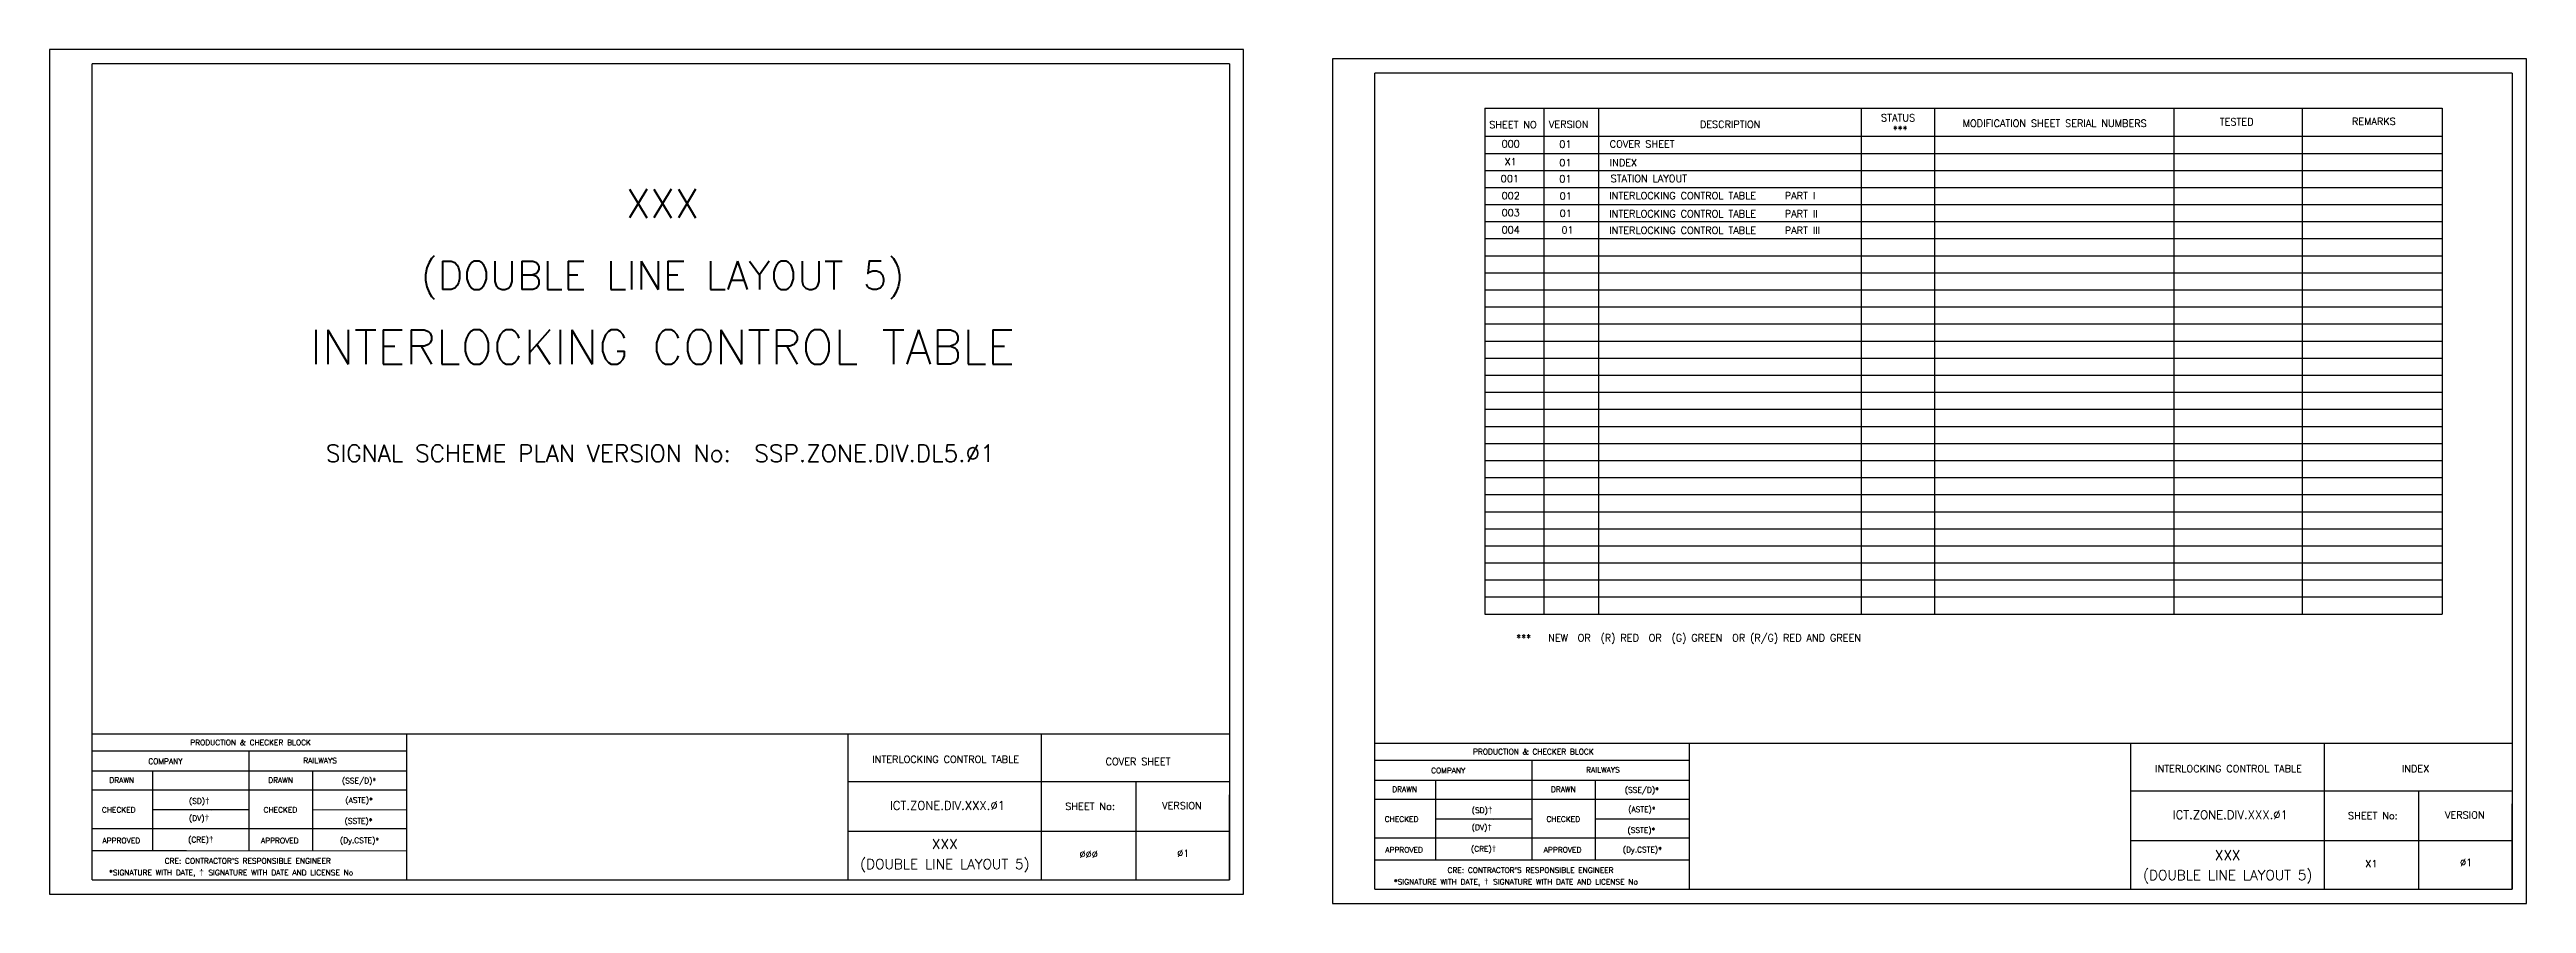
# Model space of a CAD drawing. Header units: inches. Extents: x -19 to 1640, y 43 to 732.
# Drawn here: x 311 to 1182, y 432 to 732 of the extents above; entities that cross this region are included whole.
import ezdxf
from ezdxf.enums import TextEntityAlignment as Align

# ---------------------------------------------------------------- set-up
doc = ezdxf.new("R2010")
doc.units = ezdxf.units.IN
doc.header["$MEASUREMENT"] = 0
doc.styles.add('ROMANS', font='romans.shx', dxfattribs={"height": 2})

msp = doc.modelspace()

# ---------------------------------------------------------------- texts
at = {"color": 0, "style": 'ROMANS'}
for s, p in [('SHEET NO', (825.53, 705.64)), ('VERSION', (845.13, 705.77)), ('DESCRIPTION', (901.92, 705.81)), ('STATUS', (961, 708.08)), ('MODIFICATION SHEET SERIAL NUMBERS', (1016.09, 706.17)), ('TESTED', (1080.07, 706.67)), ('REMARKS', (1128.34, 706.85))]:
    msp.add_text(s, height=2.5, dxfattribs=at).set_placement(p, align=Align.MIDDLE)
for s, p in [('000', (824.71, 698.92)), ('01', (843.99, 698.8)), ('X1', (824.71, 692.65)), ('01', (843.94, 692.33)), ('001', (824.43, 686.68)), ('002', (824.74, 680.68)), ('01', (843.96, 686.61)), ('01', (844.09, 680.61)), ('003', (824.73, 674.68)), ('01', (844.07, 674.45)), ('004', (824.73, 668.68)), ('01 ', (845.58, 668.61))]:
    msp.add_text(s, height=2.5, dxfattribs=at).set_placement(p, align=Align.MIDDLE_CENTER)
for s, p in [('COVER SHEET', (859.56, 698.83)), ('INDEX', (859.56, 692.27)), ('INTERLOCKING CONTROL TABLE   PART I', (859.41, 680.66)), ('STATION LAYOUT', (859.87, 686.72)), ('INTERLOCKING CONTROL TABLE   PART II', (859.41, 674.32)), ('INTERLOCKING CONTROL TABLE   PART III', (859.41, 668.49))]:
    msp.add_text(s, height=2.5, dxfattribs=at).set_placement(p, align=Align.MIDDLE_LEFT)
at = {"style": 'ROMANS'}
for s, height, p in [('***   ', 2.5, (964.28, 703.96)), ('XXX', 10, (526.4, 677.93)), ('(DOUBLE LINE LAYOUT 5)', 10, (526.4, 652.65)), ('INTERLOCKING CONTROL TABLE', 12, (526.4, 627.48)), ('SIGNAL SCHEME PLAN VERSION No:  SSP.ZONE.DIV.DL5.Ø1', 6, (525.63, 590.09)), ('***   NEW  OR  (R) RED  OR  (G) GREEN  OR (R/G) RED AND GREEN', 2.5, (887.33, 525.21)), ('PRODUCTION & CHECKER BLOCK', 1.92, (381.52, 488.42)), ('COMPANY', 1.92, (351.55, 481.81)), ('RAILWAYS', 1.92, (405.97, 482.07)), ('COMPANY', 1.92, (802.75, 478.56)), ('PRODUCTION & CHECKER BLOCK', 1.92, (832.71, 485.17)), ('RAILWAYS', 1.92, (857.17, 478.81)), ('DRAWN', 1.92, (336.2, 475.18)), ('DRAWN', 1.92, (392.06, 475.18)), ('(SSE/D)*', 1.92, (419.67, 474.98)), ('DRAWN', 1.92, (787.4, 471.93)), ('DRAWN', 1.92, (843.25, 471.93)), ('(SSE/D)*', 1.92, (870.86, 471.73)), ('CHECKED', 1.92, (335.15, 464.73)), ('CHECKED', 1.92, (392.02, 464.73)), ('(SSTE)*', 1.92, (419.5, 460.83)), ('(ASTE)*', 1.92, (419.67, 468.15)), ('CHECKED', 1.92, (786.34, 461.48)), ('CHECKED', 1.92, (843.21, 461.48)), ('(ASTE)*', 1.92, (870.86, 464.9)), ('APPROVED', 1.92, (336.05, 453.93)), ('APPROVED', 1.92, (391.79, 453.93)), ('(Dy.CSTE)*', 1.92, (419.84, 454)), ('XXX', 3.5, (625.7, 452.72)), ('(SSTE)*', 1.92, (870.7, 457.58)), ("CRE: CONTRACTOR'S RESPONSIBLE ENGINEER", 1.92, (380.52, 446.77)), ('(DOUBLE LINE LAYOUT 5)', 3.5, (625.7, 445.68)), ('APPROVED', 1.92, (787.24, 450.68)), ("CRE: CONTRACTOR'S RESPONSIBLE ENGINEER", 1.92, (831.71, 443.52)), ('APPROVED', 1.92, (842.98, 450.68)), ('(Dy.CSTE)*', 1.92, (871.03, 450.75)), ('XXX', 3.5, (1076.92, 448.82)), ('(DOUBLE LINE LAYOUT 5)', 3.5, (1076.92, 441.79))]:
    msp.add_text(s, height=height, dxfattribs=at).set_placement(p, align=Align.MIDDLE_CENTER)
at = {"lineweight": -2, "style": 'ROMANS'}
for s, height, p in [('INTERLOCKING CONTROL TABLE', 2.5, (626.01, 482.51)), ('COVER SHEET', 2.5, (693.65, 481.73)), ('INTERLOCKING CONTROL TABLE', 2.5, (1077.2, 479.25)), ('INDEX ', 2.5, (1143.86, 479.19)), ('ICT.ZONE.DIV.XXX.Ø1', 3, (626.62, 466.26)), ('SHEET No:', 2.5, (676.8, 465.96)), ('VERSION', 2.5, (709.1, 466.19)), ('ICT.ZONE.DIV.XXX.Ø1', 3, (1077.82, 463.01)), ('SHEET No:', 2.5, (1127.99, 462.71)), ('VERSION', 2.5, (1160.3, 462.93)), ('ØØØ ', 2.5, (677.14, 449.09)), ('Ø1', 2.5, (709.57, 449.47)), ('X1 ', 2.5, (1128.34, 445.84)), ('Ø1', 2.5, (1160.76, 446.22))]:
    msp.add_text(s, height=height, dxfattribs=at).set_placement(p, align=Align.MIDDLE_CENTER)
at = {"char_height": 1.92, "attachment_point": 1, "style": 'ROMANS'}
for s, width, insert in [('(SD){\\fArial|b0|i0|c0|p34;\\H1.08333x;†}', 8.1172, (359.83, 468.98)), ('(DV){\\fArial|b0|i0|c0|p34;\\H1.08333x;†}', 8.1172, (359.83, 462.93)), ('(SD){\\fArial|b0|i0|c0|p34;\\H1.08333x;†}', 8.1172, (811.03, 465.73)), ('(CRE){\\fArial|b0|i0|c0|p34;\\H1.08333x;†}', 8.1172, (359.54, 455.39)), ('(DV){\\fArial|b0|i0|c0|p34;\\H1.08333x;†}', 8.1172, (811.03, 459.68)), ('(CRE){\\fArial|b0|i0|c0|p34;\\H1.08333x;†}', 8.1172, (810.74, 452.14)), ('\\pi-5.76,l9.6,t9.6;*SIGNATURE WITH DATE, {\\fArial|b0|i0|c0|p34;\\H1.08333x;†  }SIGNATURE WITH DATE AND LICENSE No', 115.6915, (327.92, 443.79)), ('\\pi-5.76,l9.6,t9.6;*SIGNATURE WITH DATE, {\\fArial|b0|i0|c0|p34;\\H1.08333x;†  }SIGNATURE WITH DATE AND LICENSE No', 113.7459, (779.8, 440.54))]:
    msp.add_mtext_dynamic_manual_height_columns(s, width=width, gutter_width=12.5, heights=[0], dxfattribs=dict(at, insert=insert))

# ---------------------------------------------------------------- linework, layer by layer
at = {"lineweight": -2}
for p, q in [((730.8, 732.07), (310.8, 732.07)), ((310.8, 732.07), (310.8, 435.07)), ((730.8, 435.07), (730.8, 732.07)), ((325.8, 440.07), (325.8, 727.07)), ((725.8, 727.07), (725.8, 440.07)), ((1182, 728.82), (762, 728.82)), ((762, 728.82), (762, 431.82)), ((777, 436.82), (777, 723.82)), ((1177, 723.82), (1177, 436.82)), ((1182, 431.82), (1182, 728.82)), ((591.66, 440.36), (591.66, 491.42)), ((1042.85, 437.11), (1042.85, 488.17)), ((591.66, 474.7), (725.62, 474.7)), ((1042.85, 471.45), (1176.82, 471.45)), ((591.66, 457.24), (725.8, 457.24)), ((1042.85, 453.99), (1177, 453.99)), ((310.8, 435.07), (730.8, 435.07)), ((762, 431.82), (1182, 431.82))]:
    msp.add_line(p, q, dxfattribs=at)
at = {"linetype": 'Continuous', "lineweight": -2}
for p, q in [((725.8, 727.07), (325.8, 727.07)), ((1177, 723.82), (777, 723.82)), ((659.74, 440.36), (659.74, 491.42)), ((1110.93, 437.11), (1110.93, 488.17)), ((725.8, 440.07), (725.8, 470.07)), ((1177, 436.82), (1177, 466.82)), ((325.8, 440.07), (607.8, 440.07)), ((325.8, 440.07), (725.8, 440.07)), ((777, 436.82), (1059, 436.82)), ((777, 436.82), (1177, 436.82))]:
    msp.add_line(p, q, dxfattribs=at)
at = {"color": 0}
for p, q in [((815.59, 711.42), (1152.3, 711.42)), ((836.35, 711.26), (836.35, 533.58)), ((855.6, 711.42), (855.6, 533.58)), ((948.04, 711.42), (948.04, 533.58)), ((973.81, 711.42), (973.81, 533.58)), ((1057.98, 711.42), (1057.98, 533.58)), ((1103.14, 711.42), (1103.14, 533.58)), ((1152.3, 711.42), (1152.3, 533.58)), ((815.59, 701.58), (1152.3, 701.58)), ((815.59, 695.58), (1152.3, 695.58)), ((815.59, 689.58), (1152.3, 689.58)), ((815.59, 683.58), (1152.3, 683.58)), ((815.59, 677.58), (1152.3, 677.58)), ((815.59, 671.58), (1152.3, 671.58)), ((815.59, 665.58), (1152.3, 665.58)), ((815.59, 659.58), (1152.3, 659.58)), ((815.59, 653.58), (1152.3, 653.58)), ((815.59, 647.58), (1152.3, 647.58)), ((815.59, 641.58), (1152.3, 641.58)), ((815.59, 635.58), (1152.3, 635.58)), ((815.59, 629.58), (1152.3, 629.58)), ((815.59, 623.58), (1152.3, 623.58)), ((815.59, 617.58), (1152.3, 617.58)), ((815.59, 611.58), (1152.3, 611.58)), ((815.59, 605.58), (1152.3, 605.58)), ((815.59, 599.58), (1152.3, 599.58)), ((815.59, 593.58), (1152.3, 593.58)), ((815.59, 587.58), (1152.3, 587.58)), ((815.59, 581.58), (1152.3, 581.58)), ((815.59, 575.58), (1152.3, 575.58)), ((815.59, 569.58), (1152.3, 569.58)), ((815.59, 563.58), (1152.3, 563.58)), ((815.59, 557.58), (1152.3, 557.58)), ((815.59, 551.58), (1152.3, 551.58)), ((815.59, 545.58), (1152.3, 545.58)), ((815.59, 539.58), (1152.3, 539.58)), ((815.59, 533.58), (1152.3, 533.58)), ((815.59, 533.58), (1152.3, 533.58)), ((815.59, 533.58), (1152.3, 533.58))]:
    msp.add_line(p, q, dxfattribs=at)
for p, q in [((815.59, 711.42), (815.59, 533.58)), ((325.8, 491.42), (725.8, 491.42)), ((436.34, 491.42), (436.34, 440.07)), ((777, 488.17), (1177, 488.17)), ((887.53, 488.17), (887.53, 436.82)), ((358.98, 485.36), (325.73, 485.37)), ((436.34, 485.36), (358.98, 485.36)), ((380.94, 485.36), (380.94, 450.27)), ((810.18, 482.11), (776.93, 482.11)), ((887.53, 482.11), (810.18, 482.11)), ((832.14, 482.11), (832.14, 447.02)), ((358.98, 478.32), (325.73, 478.33)), ((358.98, 471.66), (325.73, 471.66)), ((347.18, 450.27), (347.18, 478.32)), ((436.34, 478.32), (358.98, 478.32)), ((436.34, 471.65), (358.98, 471.66)), ((403.38, 450.27), (403.38, 478.32)), ((692.85, 474.7), (692.85, 440.07)), ((810.18, 475.07), (776.93, 475.07)), ((798.37, 447.02), (798.37, 475.07)), ((887.53, 475.07), (810.18, 475.07)), ((854.58, 447.02), (854.58, 475.07)), ((1144.04, 471.45), (1144.04, 436.82)), ((380.94, 464.68), (347.18, 464.68)), ((367.64, 464.53), (367.64, 464.53)), ((436.34, 464.67), (403.38, 464.68)), ((810.18, 468.4), (776.93, 468.41)), ((887.53, 468.4), (810.18, 468.4)), ((358.98, 458.01), (325.73, 458.01)), ((436.34, 458.01), (358.98, 458.01)), ((810.18, 454.76), (776.93, 454.76)), ((832.14, 461.43), (798.37, 461.43)), ((887.53, 454.75), (810.17, 454.76)), ((818.83, 461.28), (818.83, 461.28)), ((887.53, 461.42), (854.58, 461.42)), ((358.98, 450.27), (325.73, 450.27)), ((436.34, 450.26), (358.98, 450.27)), ((810.18, 447.02), (776.93, 447.02)), ((887.53, 447.01), (810.17, 447.02))]:
    msp.add_line(p, q)

msp.set_redraw_order([(e.dxf.handle, doc.entitydb.next_handle()) for e in msp.query("TEXT MTEXT ATTDEF DIMENSION ARC_DIMENSION")])  # texts and dimensions are drawn at this point

doc.saveas('drawing.dxf')
